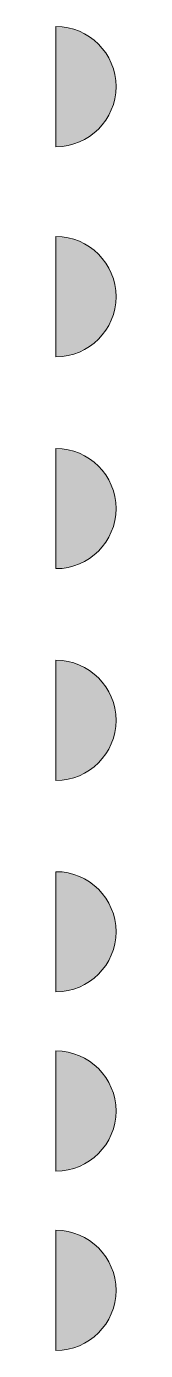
# Model space of a CAD drawing. Extents: x -4 to 110, y -68 to 4.
# Drawn here: x 100.19 to 101.44, y -45.1 to -17.61 of the extents above; entities that cross this region are included whole.
import ezdxf

# ---------------------------------------------------------------- set-up
doc = ezdxf.new("R2010")
doc.units = 0
doc.header["$MEASUREMENT"] = 0
doc.layers.add('레이어 1', color=7, linetype='Continuous', lineweight=0)

msp = doc.modelspace()

# ---------------------------------------------------------------- hatches: boundary and pattern name
at = {"layer": '레이어 1', "true_color": 0xfbe6ef, "transparency": 33554687}
h = msp.add_hatch(color=7, dxfattribs=at)
h.dxf.hatch_style = 2
edge = h.paths.add_edge_path()
edge.add_spline(control_points=[(101.438, -18.854), (101.438, -18.164), (100.879, -17.606), (100.19, -17.606), (100.19, -17.606), (100.19, -20.102), (100.19, -20.102), (100.879, -20.102), (101.438, -19.543), (101.438, -18.854)], knot_values=[0, 0, 0, 0, 1, 1, 1, 2, 2, 2, 3, 3, 3, 3], degree=3, periodic=0)
h = msp.add_hatch(color=7, dxfattribs=at)
h.dxf.hatch_style = 2
edge = h.paths.add_edge_path()
edge.add_spline(control_points=[(101.438, -23.217), (101.438, -22.528), (100.879, -21.969), (100.19, -21.969), (100.19, -21.969), (100.19, -24.465), (100.19, -24.465), (100.879, -24.465), (101.438, -23.907), (101.438, -23.217)], knot_values=[0, 0, 0, 0, 1, 1, 1, 2, 2, 2, 3, 3, 3, 3], degree=3, periodic=0)
h = msp.add_hatch(color=7, dxfattribs=at)
h.dxf.hatch_style = 2
edge = h.paths.add_edge_path()
edge.add_spline(control_points=[(101.438, -27.617), (101.438, -26.927), (100.879, -26.369), (100.19, -26.369), (100.19, -26.369), (100.19, -28.865), (100.19, -28.865), (100.879, -28.865), (101.438, -28.306), (101.438, -27.617)], knot_values=[0, 0, 0, 0, 1, 1, 1, 2, 2, 2, 3, 3, 3, 3], degree=3, periodic=0)
h = msp.add_hatch(color=7, dxfattribs=at)
h.dxf.hatch_style = 2
edge = h.paths.add_edge_path()
edge.add_spline(control_points=[(101.438, -32.016), (101.438, -31.327), (100.879, -30.768), (100.19, -30.768), (100.19, -30.768), (100.19, -33.264), (100.19, -33.264), (100.879, -33.264), (101.438, -32.705), (101.438, -32.016)], knot_values=[0, 0, 0, 0, 1, 1, 1, 2, 2, 2, 3, 3, 3, 3], degree=3, periodic=0)
h = msp.add_hatch(color=7, dxfattribs=at)
h.dxf.hatch_style = 2
edge = h.paths.add_edge_path()
edge.add_spline(control_points=[(101.438, -36.406), (101.438, -35.717), (100.879, -35.158), (100.19, -35.158), (100.19, -35.158), (100.19, -37.654), (100.19, -37.654), (100.879, -37.654), (101.438, -37.095), (101.438, -36.406)], knot_values=[0, 0, 0, 0, 1, 1, 1, 2, 2, 2, 3, 3, 3, 3], degree=3, periodic=0)
h = msp.add_hatch(color=7, dxfattribs=at)
h.dxf.hatch_style = 2
edge = h.paths.add_edge_path()
edge.add_spline(control_points=[(101.438, -40.13), (101.438, -39.441), (100.879, -38.882), (100.19, -38.882), (100.19, -38.882), (100.19, -41.378), (100.19, -41.378), (100.879, -41.378), (101.438, -40.82), (101.438, -40.13)], knot_values=[0, 0, 0, 0, 1, 1, 1, 2, 2, 2, 3, 3, 3, 3], degree=3, periodic=0)
h = msp.add_hatch(color=7, dxfattribs=at)
h.dxf.hatch_style = 2
edge = h.paths.add_edge_path()
edge.add_spline(control_points=[(101.438, -43.855), (101.438, -43.165), (100.879, -42.606), (100.19, -42.606), (100.19, -42.606), (100.19, -45.103), (100.19, -45.103), (100.879, -45.103), (101.438, -44.544), (101.438, -43.855)], knot_values=[0, 0, 0, 0, 1, 1, 1, 2, 2, 2, 3, 3, 3, 3], degree=3, periodic=0)

# ---------------------------------------------------------------- linework, layer by layer
at = {"layer": '레이어 1', "color": 250, "lineweight": 9, "true_color": 0x231815}
for points in [[(101.438, -18.854), (101.438, -18.164), (100.879, -17.606), (100.19, -17.606), (100.19, -17.606), (100.19, -20.102), (100.19, -20.102), (100.879, -20.102), (101.438, -19.543), (101.438, -18.854)], [(101.438, -23.217), (101.438, -22.528), (100.879, -21.969), (100.19, -21.969), (100.19, -21.969), (100.19, -24.465), (100.19, -24.465), (100.879, -24.465), (101.438, -23.907), (101.438, -23.217)], [(101.438, -27.617), (101.438, -26.927), (100.879, -26.369), (100.19, -26.369), (100.19, -26.369), (100.19, -28.865), (100.19, -28.865), (100.879, -28.865), (101.438, -28.306), (101.438, -27.617)], [(101.438, -32.016), (101.438, -31.327), (100.879, -30.768), (100.19, -30.768), (100.19, -30.768), (100.19, -33.264), (100.19, -33.264), (100.879, -33.264), (101.438, -32.705), (101.438, -32.016)], [(101.438, -36.406), (101.438, -35.717), (100.879, -35.158), (100.19, -35.158), (100.19, -35.158), (100.19, -37.654), (100.19, -37.654), (100.879, -37.654), (101.438, -37.095), (101.438, -36.406)], [(101.438, -40.13), (101.438, -39.441), (100.879, -38.882), (100.19, -38.882), (100.19, -38.882), (100.19, -41.378), (100.19, -41.378), (100.879, -41.378), (101.438, -40.82), (101.438, -40.13)], [(101.438, -43.855), (101.438, -43.165), (100.879, -42.606), (100.19, -42.606), (100.19, -42.606), (100.19, -45.103), (100.19, -45.103), (100.879, -45.103), (101.438, -44.544), (101.438, -43.855)]]:
    msp.add_open_spline(points, degree=3, knots=[0, 0, 0, 0, 1, 1, 1, 2, 2, 2, 3, 3, 3, 3], dxfattribs=at)

doc.saveas('drawing.dxf')
